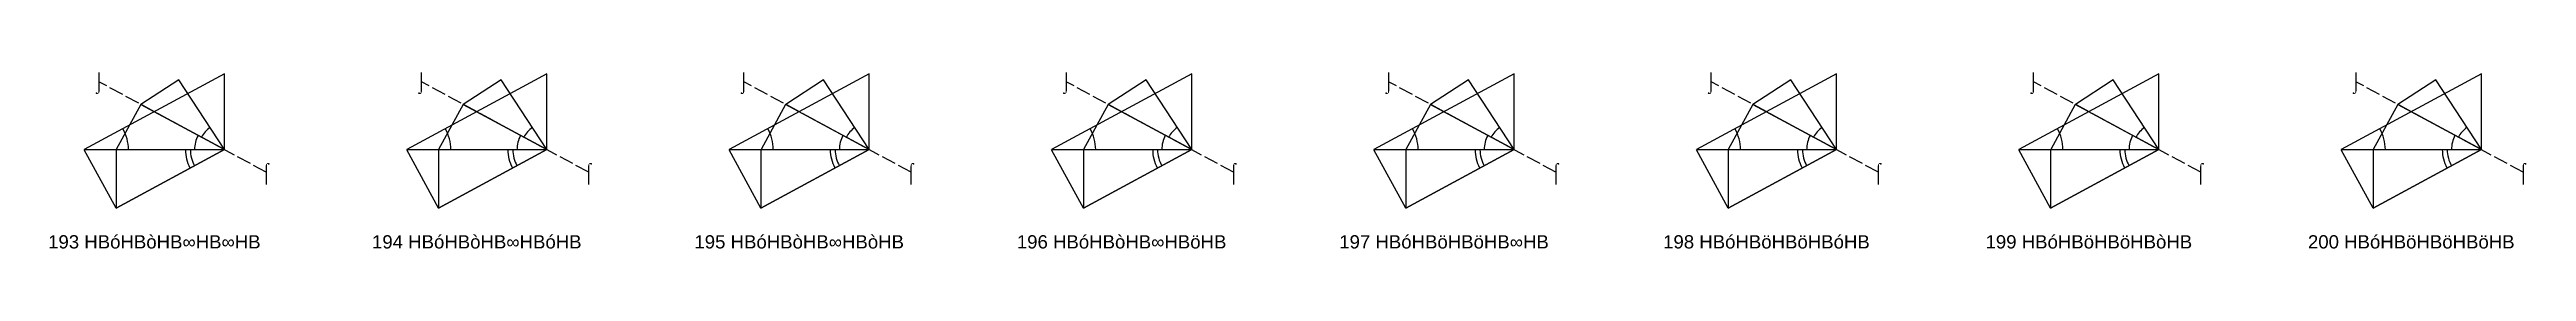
# Model space of a CAD drawing. Header units: millimetres. Extents: x 122552 to 1654769, y -10280102 to 62068.
# Drawn here: x 1025093 to 1229818, y -1764540 to -1749920 of the extents above; entities that cross this region are included whole.
import ezdxf
from ezdxf.enums import TextEntityAlignment as Align

# ---------------------------------------------------------------- set-up
doc = ezdxf.new("R2010")
doc.units = ezdxf.units.MM
doc.linetypes.add('ACAD_ISO02W100', pattern=[15, 12, -3])
for name, color, linetype in [('BASE', 170, 'Continuous'), ('HYPOTENUSE', 20, 'Continuous'), ('PERPENDICULAR', 90, 'Continuous'), ('Standard', 7, 'Continuous')]:
    doc.layers.add(name, color=color, linetype=linetype)
doc.styles.add('Arial', font='arial_0.ttf')

msp = doc.modelspace()

# ---------------------------------------------------------------- texts
at = {"style": 'Arial'}
for s, p in [('⌡', (1029179, -1750701)), ('⌡', (1055827, -1750701)), ('⌡', (1082476, -1750701)), ('⌡', (1109125, -1750701)), ('⌡', (1135773, -1750701)), ('⌡', (1162422, -1750701)), ('⌡', (1189071, -1750701)), ('⌡', (1215719, -1750701)), ('⌠', (1043008, -1758207)), ('⌠', (1069657, -1758207)), ('⌠', (1096305, -1758207)), ('⌠', (1122954, -1758207)), ('⌠', (1149603, -1758207)), ('⌠', (1176251, -1758207)), ('⌠', (1202900, -1758207)), ('⌠', (1229549, -1758207)), ('193 HBóHBòHB∞HB∞HB', (1033757, -1763974)), ('194 HBóHBòHB∞HBóHB', (1060406, -1763974)), ('195 HBóHBòHB∞HBòHB', (1087054, -1763974)), ('196 HBóHBòHB∞HBöHB', (1113703, -1763974)), ('197 HBóHBöHBöHB∞HB', (1140352, -1763974)), ('198 HBóHBöHBöHBóHB', (1167000, -1763974)), ('199 HBóHBöHBöHBòHB', (1193649, -1763974)), ('200 HBóHBöHBöHBöHB', (1220298, -1763974))]:
    msp.add_text(s, height=1100, dxfattribs=at).set_placement(p, align=Align.MIDDLE_CENTER)

# ---------------------------------------------------------------- blocks, each defined once
blk = doc.blocks.new('fundamental_block_GT')
at = {"color": 4}
blk.add_arc((0, -2), 277, 359.9799, 28.4254, dxfattribs=at)
at = {"layer": 'BASE'}
blk.add_line((0, 0), (879, -7), dxfattribs=at)
at = {"layer": 'HYPOTENUSE'}
blk.add_line((883, 469), (0, 0), dxfattribs=at)
at = {"layer": 'PERPENDICULAR'}
blk.add_line((879, -7), (883, 469), dxfattribs=at)

# ---------------------------------------------------------------- linework, layer by layer
at = {"linetype": 'ACAD_ISO02W100', "ltscale": 100}
for p, q in [((1043008, -1758207), (1029179, -1750701)), ((1069657, -1758207), (1055827, -1750701)), ((1096305, -1758207), (1082476, -1750701)), ((1122954, -1758207), (1109125, -1750701)), ((1149603, -1758207), (1135773, -1750701)), ((1176251, -1758207), (1162422, -1750701)), ((1202900, -1758207), (1189071, -1750701)), ((1229549, -1758207), (1215719, -1750701))]:
    msp.add_line(p, q, dxfattribs=at)

# ---------------------------------------------------------------- block references
for p, xscale, yscale, zscale, rotation in [((1039551, -1756330), -11.58735412275403, 11.58735412275403, 11.58735412275403, 27.99999999999958), ((1039551, -1756330), 7.867265571233638, 7.867265571233638, 7.867265571233638, 123.5116672382125), ((1066199, -1756330), -11.58735412275403, 11.58735412275403, 11.58735412275403, 27.99999999999958), ((1066199, -1756330), 7.867265571233638, 7.867265571233638, 7.867265571233638, 123.5116672382125), ((1092848, -1756330), -11.58735412275403, 11.58735412275403, 11.58735412275403, 27.99999999999958), ((1092848, -1756330), 7.867265571233638, 7.867265571233638, 7.867265571233638, 123.5116672382125), ((1119497, -1756330), -11.58735412275403, 11.58735412275403, 11.58735412275403, 27.99999999999958), ((1119497, -1756330), 7.867265571233638, 7.867265571233638, 7.867265571233638, 123.5116672382125), ((1146145, -1756330), -11.58735412275403, 11.58735412275403, 11.58735412275403, 27.99999999999958), ((1146145, -1756330), 7.867265571234047, 7.867265571234047, 7.867265571234047, 123.5116672382142), ((1172794, -1756330), -11.58735412275403, 11.58735412275403, 11.58735412275403, 27.99999999999958), ((1172794, -1756330), 7.867265571234047, 7.867265571234047, 7.867265571234047, 123.5116672382142), ((1199443, -1756330), -11.58735412275403, 11.58735412275403, 11.58735412275403, 27.99999999999958), ((1199443, -1756330), 7.867265571234047, 7.867265571234047, 7.867265571234047, 123.5116672382142), ((1226091, -1756330), -11.58735412275403, 11.58735412275403, 11.58735412275403, 27.99999999999958), ((1226091, -1756330), 7.867265571234047, 7.867265571234047, 7.867265571234047, 123.5116672382142), ((1039551, -1756330), 8.951118371073443, 8.951118371073443, 8.951118371073443, 151.9999999999985), ((1066199, -1756330), 8.951118371073443, 8.951118371073443, 8.951118371073443, 151.9999999999985), ((1092848, -1756330), 8.951118371073443, 8.951118371073443, 8.951118371073443, 151.9999999999985), ((1119497, -1756330), 8.951118371073443, 8.951118371073443, 8.951118371073443, 151.9999999999985), ((1146145, -1756330), 8.951118371073806, 8.951118371073806, 8.951118371073806, 152.0000000000014), ((1172794, -1756330), 8.951118371073806, 8.951118371073806, 8.951118371073806, 152.0000000000014), ((1199443, -1756330), 8.951118371073806, 8.951118371073806, 8.951118371073806, 152.0000000000014), ((1226091, -1756330), 8.951118371073806, 8.951118371073806, 8.951118371073806, 152.0000000000014), ((1039551, -1756330), 10.184290763736, 10.184290763736, 10.184290763736, 180.4883327617911), ((1066199, -1756330), 10.184290763736, 10.184290763736, 10.184290763736, 180.4883327617911), ((1092848, -1756330), 10.184290763736, 10.184290763736, 10.184290763736, 180.4883327617911), ((1119497, -1756330), 10.184290763736, 10.184290763736, 10.184290763736, 180.4883327617911), ((1146145, -1756330), 10.18429076373611, 10.18429076373611, 10.18429076373611, 180.4883327617911), ((1172794, -1756330), 10.18429076373611, 10.18429076373611, 10.18429076373611, 180.4883327617911), ((1199443, -1756330), 10.18429076373611, 10.18429076373611, 10.18429076373611, 180.4883327617911), ((1226091, -1756330), 10.18429076373611, 10.18429076373611, 10.18429076373611, 180.4883327617911)]:
    msp.add_blockref('fundamental_block_GT', p, dxfattribs=dict(xscale=xscale, yscale=yscale, zscale=zscale, rotation=rotation))
at = {"layer": 'Standard', "xscale": 13.18371388650824, "yscale": 13.18371388650824, "zscale": 13.18371388650824, "rotation": 0.4883327617913192}
for p in [(1027963, -1756330), (1054612, -1756330), (1081261, -1756330), (1107909, -1756330), (1134558, -1756330), (1161207, -1756330), (1187855, -1756330), (1214504, -1756330)]:
    msp.add_blockref('fundamental_block_GT', p, dxfattribs=at)

msp.set_redraw_order([(e.dxf.handle, doc.entitydb.next_handle()) for e in msp.query("TEXT MTEXT ATTDEF DIMENSION ARC_DIMENSION")])  # texts and dimensions are drawn at this point

doc.saveas('drawing.dxf')
